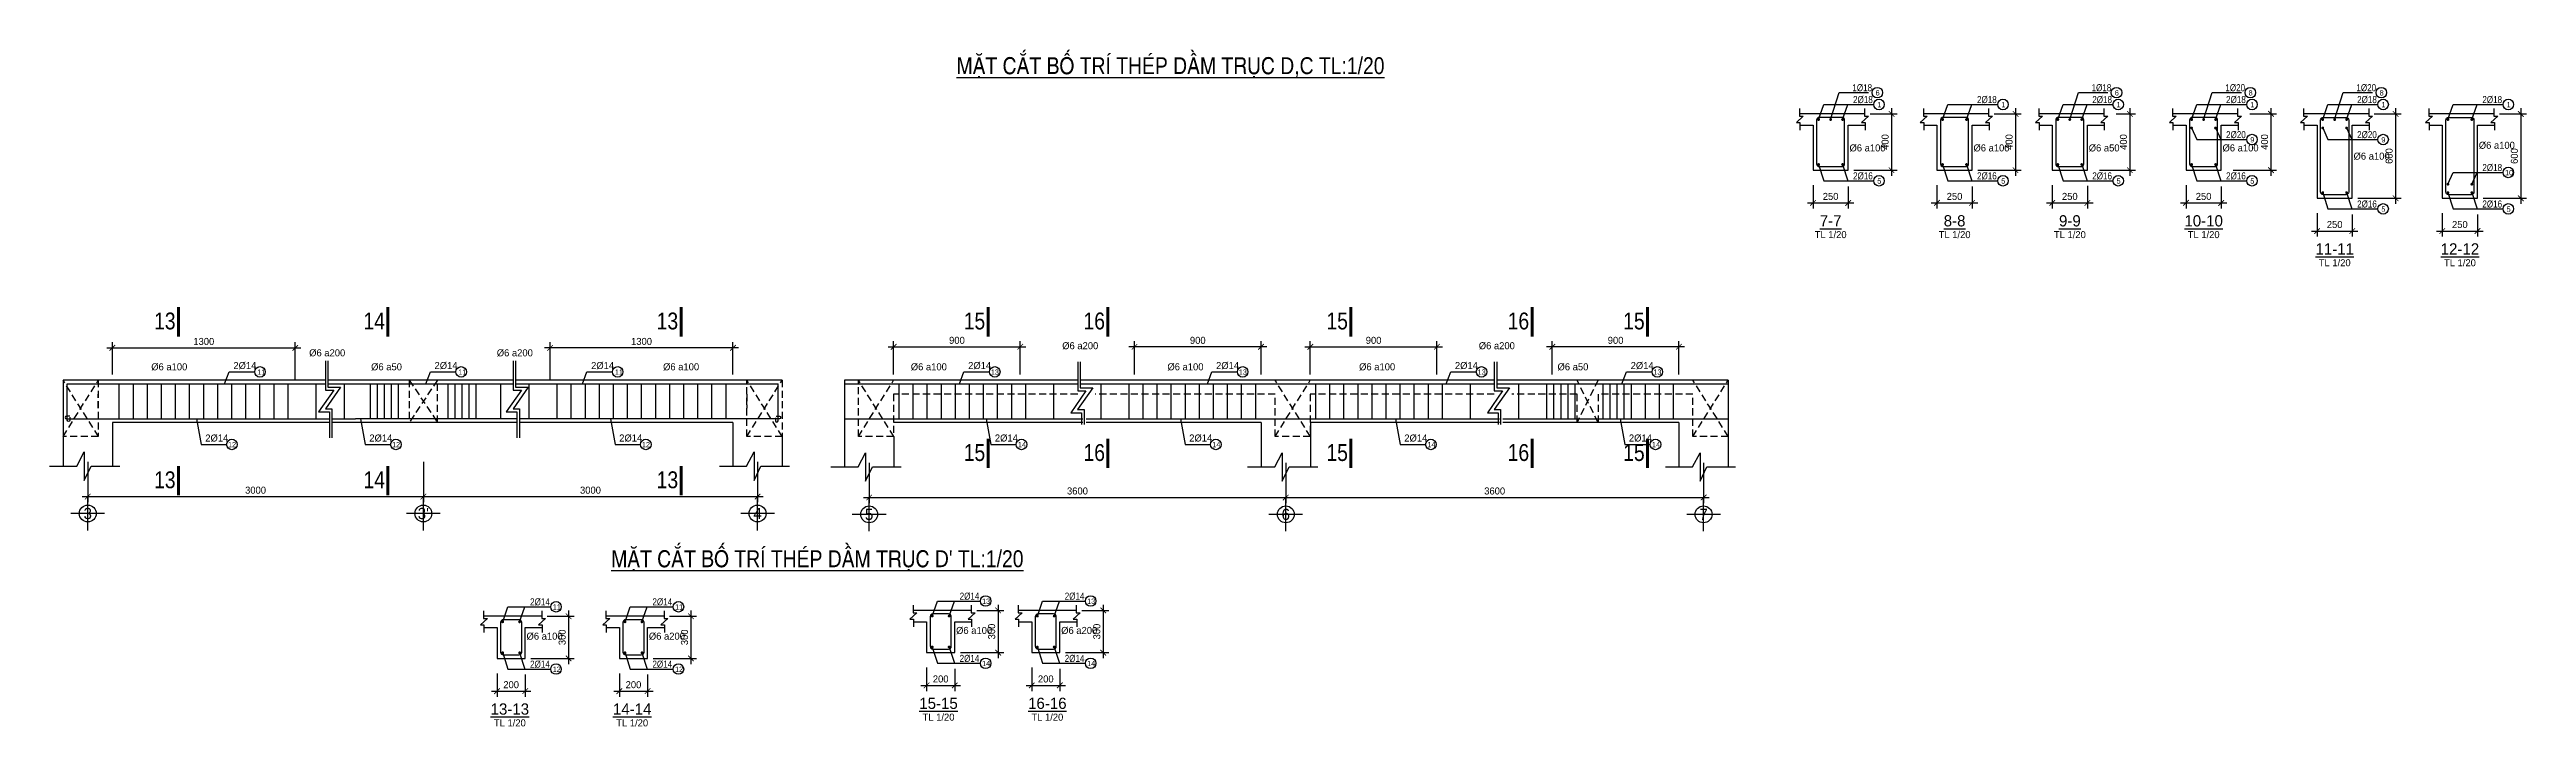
# Model space of a CAD drawing. Extents: x -317 to 3482, y -2056 to 752.
# Drawn here: x 2542 to 3423, y -684 to -444 of the extents above; entities that cross this region are included whole.
import ezdxf
from ezdxf.enums import TextEntityAlignment as Align

# ---------------------------------------------------------------- set-up
doc = ezdxf.new("R2010")
doc.units = 0
doc.header["$MEASUREMENT"] = 0
doc.linetypes.add('CENTER2', pattern=[1.125, 0.75, -0.125, 0.125, -0.125])
doc.linetypes.add('HIDDEN', pattern=[0.375, 0.25, -0.125])
doc.layers.get('0').update_dxf_attribs({"linetype": 'CONTINUOUS'})
doc.layers.get('DEFPOINTS').update_dxf_attribs({"linetype": 'CONTINUOUS'})
for name, color, linetype in [('cot', 8, 'CONTINUOUS'), ('DAI', 3, 'CONTINUOUS'), ('DIM', 1, 'CONTINUOUS'), ('DUT', 7, 'CENTER2'), ('MOTAAR', 1, 'CONTINUOUS'), ('TEXT', 7, 'CONTINUOUS'), ('THEP', 6, 'CONTINUOUS'), ('TU1', 9, 'CONTINUOUS'), ('TUONG', 7, 'CONTINUOUS')]:
    doc.layers.add(name, color=color, linetype=linetype)
doc.styles.add('DIM-NEW', font='VHELVCN.TTF')
doc.styles.add('style1', font='VGOUDYN.TTF')
doc.styles.add('T1', font='romans.shx')
doc.styles.add('T2', font='VTIMESN.TTF')
doc.dimstyles.new('TL20', dxfattribs={"dimtxt": 2.5, "dimasz": 2, "dimexe": 2, "dimexo": 2, "dimgap": 1, "dimtad": 1, "dimdec": 0, "dimlfac": 20, "dimzin": 0, "dimdsep": 46, "dimtxsty": 'T2', "dimblk": 'ARCHTICK', "dimcen": 2.5, "dimdle": 2, "dimclrd": 1, "dimclre": 1, "dimclrt": 2, "dimadec": 0, "dimazin": 0, "dimtfac": 1, "dimtdec": 0, "dimtix": 1, "dimtofl": 0, "dimtmove": 0, "dimatfit": 0, "dimldrblk": 'ARCHTICK', "dimfxl": 0, "dimtolj": 1, "dimtzin": 0, "dimlwd": -1, "dimlwe": -1, "dimarcsym": 0})

msp = doc.modelspace()

# ---------------------------------------------------------------- texts
at = {"layer": 'TEXT', "style": 'DIM-NEW'}
for s, p in [('%%UMAËT CAÉT BOÁ TRÍ THEÙP DAÀM TRUÏC D,C TL:1/20', (2864.751, -452.438)), ("%%UMAËT CAÉT BOÁ TRÍ THEÙP DAÀM TRUÏC D' TL:1/20", (2741.979, -627.802))]:
    msp.add_text(s, height=6, dxfattribs=at).set_placement(p)
for s, p in [('1%%25418', (3183.177, -458.525)), ('1%%25418', (3268.214, -458.525)), ('1%%25420', (3315.774, -458.525)), ('1%%25420', (3362.357, -458.525)), ('2%%25418', (3183.427, -462.745)), ('2%%25418', (3227.491, -462.745)), ('2%%25418', (3268.464, -462.745)), ('2%%25418', (3316.024, -462.745)), ('2%%25418', (3362.607, -462.745)), ('2%%25418', (3407.126, -462.745)), ('2%%25420', (3316.024, -475.218)), ('2%%25420', (3362.607, -475.218)), ('2%%25416', (3183.427, -489.887)), ('2%%25416', (3227.491, -489.887)), ('2%%25416', (3268.464, -489.887)), ('2%%25416', (3316.024, -489.887)), ('2%%25418', (3407.126, -486.92)), ('2%%25416', (3362.607, -499.887)), ('2%%25416', (3407.126, -499.887)), ('2%%25414', (2713.146, -641.398)), ('2%%25414', (2756.636, -641.398)), ('2%%25414', (2865.842, -639.352)), ('2%%25414', (2903.199, -639.352)), ('2%%25414', (2865.842, -661.495)), ('2%%25414', (2903.199, -661.495)), ('2%%25414', (2713.146, -663.541)), ('2%%25414', (2756.636, -663.541))]:
    e = msp.add_text(s, height=2.5, dxfattribs=at)
    e.set_placement(p)
    e.dxf.unprotected_set("ltscale", 0)
at = {"layer": 'TEXT', "ltscale": 10}
for s, height, style, p in [('6', 1.875, 'DIM-NEW', (3191.434, -460.032)), ('1', 1.875, 'DIM-NEW', (3192.052, -464.251)), ('1', 1.875, 'DIM-NEW', (3236.116, -464.251)), ('6', 1.875, 'DIM-NEW', (3276.47, -460.032)), ('1', 1.875, 'DIM-NEW', (3277.089, -464.251)), ('8', 1.875, 'DIM-NEW', (3324.031, -460.032)), ('1', 1.875, 'DIM-NEW', (3324.649, -464.251)), ('8', 1.875, 'DIM-NEW', (3370.614, -460.032)), ('1', 1.875, 'DIM-NEW', (3371.232, -464.251)), ('1', 1.875, 'DIM-NEW', (3415.75, -464.251)), ('9', 1.875, 'DIM-NEW', (3324.649, -476.725)), ('9', 1.875, 'DIM-NEW', (3371.232, -476.725)), ('%%2546 a100', 2.5, 'style1', (3182.158, -479.941)), ('%%2546 a100', 2.5, 'style1', (3226.222, -479.941)), ('%%2546 a50', 2.5, 'style1', (3267.195, -479.941)), ('%%2546 a100', 2.5, 'style1', (3314.755, -479.941)), ('%%2546 a100', 2.5, 'style1', (3361.338, -482.86)), ('%%2546 a100', 2.5, 'style1', (3405.857, -479)), ('5', 1.875, 'DIM-NEW', (3192.052, -491.394)), ('5', 1.875, 'DIM-NEW', (3236.116, -491.394)), ('5', 1.875, 'DIM-NEW', (3277.089, -491.394)), ('5', 1.875, 'DIM-NEW', (3324.649, -491.394)), ('10', 1.875, 'DIM-NEW', (3415.197, -488.426)), ('5', 1.875, 'DIM-NEW', (3371.232, -501.394)), ('5', 1.875, 'DIM-NEW', (3415.75, -501.394)), ('13', 6, 'DIM-NEW', (2579.464, -543.241)), ('14', 6, 'DIM-NEW', (2653.914, -543.241)), ('13', 6, 'DIM-NEW', (2758.129, -543.241)), ('15', 6, 'DIM-NEW', (2867.279, -543.241)), ('16', 6, 'DIM-NEW', (2909.858, -543.241)), ('15', 6, 'DIM-NEW', (2996.215, -543.241)), ('16', 6, 'DIM-NEW', (3060.639, -543.241)), ('15', 6, 'DIM-NEW', (3101.709, -543.241)), ('%%2546 a200', 2.5, 'style1', (2634.614, -552.817)), ('%%2546 a200', 2.5, 'style1', (2701.302, -552.817)), ('%%2546 a200', 2.5, 'style1', (2902.291, -550.286)), ('%%2546 a200', 2.5, 'style1', (3050.385, -550.286)), ('%%2546 a100', 2.5, 'style1', (2578.471, -557.786)), ('2%%25414', 2.5, 'style1', (2607.666, -557.333)), ('11', 1.875, 'DIM-NEW', (2616.133, -559.371)), ('%%2546 a50', 2.5, 'style1', (2656.624, -557.786)), ('2%%25414', 2.5, 'style1', (2679.177, -557.333)), ('11', 1.875, 'DIM-NEW', (2687.644, -559.371)), ('2%%25414', 2.5, 'style1', (2734.827, -557.333)), ('11', 1.875, 'DIM-NEW', (2743.293, -559.371)), ('%%2546 a100', 2.5, 'style1', (2760.409, -557.786)), ('%%2546 a100', 2.5, 'style1', (2848.472, -557.786)), ('2%%25414', 2.5, 'style1', (2868.854, -557.333)), ('13', 1.875, 'DIM-NEW', (2876.931, -559.371)), ('%%2546 a100', 2.5, 'style1', (2939.695, -557.786)), ('2%%25414', 2.5, 'style1', (2956.991, -557.333)), ('13', 1.875, 'DIM-NEW', (2965.069, -559.371)), ('%%2546 a100', 2.5, 'style1', (3007.832, -557.786)), ('2%%25414', 2.5, 'style1', (3041.892, -557.333)), ('13', 1.875, 'DIM-NEW', (3049.97, -559.371)), ('%%2546 a50', 2.5, 'style1', (3078.368, -557.786)), ('2%%25414', 2.5, 'style1', (3104.374, -557.333)), ('13', 1.875, 'DIM-NEW', (3112.452, -559.371)), ('2%%25414', 2.5, 'style1', (2597.679, -583.114)), ('2%%25414', 2.5, 'style1', (2655.992, -583.114)), ('2%%25414', 2.5, 'style1', (2744.819, -583.114)), ('2%%25414', 2.5, 'style1', (2878.359, -583.114)), ('2%%25414', 2.5, 'style1', (2947.443, -583.114)), ('2%%25414', 2.5, 'style1', (3023.901, -583.114)), ('2%%25414', 2.5, 'style1', (3103.738, -583.114)), ('12', 1.875, 'DIM-NEW', (2605.766, -585.152)), ('12', 1.875, 'DIM-NEW', (2664.08, -585.152)), ('12', 1.875, 'DIM-NEW', (2752.907, -585.152)), ('15', 6, 'DIM-NEW', (2867.279, -590.036)), ('14', 1.875, 'DIM-NEW', (2886.573, -585.152)), ('16', 6, 'DIM-NEW', (2909.858, -590.036)), ('14', 1.875, 'DIM-NEW', (2955.657, -585.152)), ('15', 6, 'DIM-NEW', (2996.215, -590.036)), ('14', 1.875, 'DIM-NEW', (3032.115, -585.152)), ('16', 6, 'DIM-NEW', (3060.639, -590.036)), ('15', 6, 'DIM-NEW', (3101.709, -590.036)), ('14', 1.875, 'DIM-NEW', (3111.952, -585.152)), ('13', 6, 'DIM-NEW', (2579.464, -599.73)), ('14', 6, 'DIM-NEW', (2653.914, -599.73)), ('13', 6, 'DIM-NEW', (2758.129, -599.73)), ('11', 1.875, 'DIM-NEW', (2721.198, -642.905)), ('11', 1.875, 'DIM-NEW', (2764.688, -642.905)), ('13', 1.875, 'DIM-NEW', (2873.803, -640.858)), ('13', 1.875, 'DIM-NEW', (2911.161, -640.858)), ('%%2546 a100', 2.5, 'style1', (2711.877, -653.594)), ('%%2546 a200', 2.5, 'style1', (2755.367, -653.594)), ('%%2546 a100', 2.5, 'style1', (2864.573, -651.548)), ('%%2546 a200', 2.5, 'style1', (2901.93, -651.548)), ('12', 1.875, 'DIM-NEW', (2721.198, -665.048)), ('12', 1.875, 'DIM-NEW', (2764.688, -665.048)), ('14', 1.875, 'DIM-NEW', (2873.803, -663.001)), ('14', 1.875, 'DIM-NEW', (2911.161, -663.001))]:
    msp.add_text(s, height=height, dxfattribs=dict(at, style=style)).set_placement(p)
at = {"layer": 'TEXT', "char_height": 4, "attachment_point": 5, "line_spacing_factor": 0.85, "style": 'T1'}
for s, insert, width in [('{\\fVNI-Aptima|b0|i0|c0|p2;\\L7-7\\P\\H0.625x;\\lTL 1/20}', (3175.458, -506.712), 12), ('{\\fVNI-Aptima|b0|i0|c0|p2;\\L8-8\\P\\H0.625x;\\lTL 1/20}', (3219.523, -506.712), 12), ('{\\fVNI-Aptima|b0|i0|c0|p2;\\L9-9\\P\\H0.625x;\\lTL 1/20}', (3260.495, -506.712), 12), ('{\\fVNI-Aptima|b0|i0|c0|p2;\\L10-10\\P\\H0.625x;\\lTL 1/20}', (3308.056, -506.712), 17.38462), ('{\\fVNI-Aptima|b0|i0|c0|p2;\\L11-11\\P\\H0.625x;\\lTL 1/20}', (3354.639, -516.712), 15.07692), ('{\\fVNI-Aptima|b0|i0|c0|p2;\\L12-12\\P\\H0.625x;\\lTL 1/20}', (3399.157, -516.712), 12), ('{\\fVNI-Aptima|b0|i0|c0|p2;\\L13-13\\P\\H0.625x;\\lTL 1/20}', (2705.952, -680.365), 17.33333), ('{\\fVNI-Aptima|b0|i0|c0|p2;\\L14-14\\P\\H0.625x;\\lTL 1/20}', (2749.443, -680.365), 17.33333), ('{\\fVNI-Aptima|b0|i0|c0|p2;\\L15-15\\P\\H0.625x;\\lTL 1/20}', (2858.335, -678.319), 18.66667), ('{\\fVNI-Aptima|b0|i0|c0|p2;\\L16-16\\P\\H0.625x;\\lTL 1/20}', (2897.015, -678.319), 18.66667)]:
    msp.add_mtext(s, dxfattribs=dict(at, insert=insert, width=width))

# ---------------------------------------------------------------- blocks, each defined once
blk = doc.blocks.new('_ARCHTICK')
at = {"color": 0, "linetype": 'ByBlock', "const_width": 0.15}
blk.add_lwpolyline([(-0.5, -0.5), (0.5, 0.5)], dxfattribs=at)
blk = doc.blocks.new('*D242')
at = {"layer": 'cot', "color": 1}
for p, q in [((2854.1, -663.52), (2854.1, -671.85)), ((2864.1, -663.97), (2864.1, -671.85)), ((2852.1, -669.85), (2866.1, -669.85))]:
    blk.add_line(p, q, dxfattribs=at)
at = {"layer": 'DEFPOINTS', "color": 0}
for p in [(2854.1, -661.52), (2864.1, -661.97), (2864.1, -669.85)]:
    blk.add_point(p, dxfattribs=at)
at = {"layer": 'cot', "color": 1, "xscale": 2, "yscale": 2, "zscale": 2, "rotation": 180}
blk.add_blockref('_ARCHTICK', (2854.1, -669.85), dxfattribs=at)
at = {"layer": 'cot', "color": 1, "xscale": 2, "yscale": 2, "zscale": 2}
blk.add_blockref('_ARCHTICK', (2864.1, -669.85), dxfattribs=at)
at = {"layer": 'cot', "color": 2, "lineweight": -2, "insert": (2859.1, -667.58), "char_height": 2.5, "attachment_point": 5, "style": 'T2'}
blk.add_mtext('\\A1;200', dxfattribs=at)
blk = doc.blocks.new('*D241')
at = {"layer": 'cot', "color": 1}
for p, q in [((2879.52, -641.2), (2879.52, -660.2)), ((2871.96, -643.2), (2881.52, -643.2)), ((2866.1, -658.2), (2881.52, -658.2))]:
    blk.add_line(p, q, dxfattribs=at)
at = {"layer": 'DEFPOINTS', "color": 0}
for p in [(2869.96, -643.2), (2864.1, -658.2), (2879.52, -658.2)]:
    blk.add_point(p, dxfattribs=at)
at = {"layer": 'cot', "color": 1, "xscale": 2, "yscale": 2, "zscale": 2}
for p, rotation in [((2879.52, -643.2), 90), ((2879.52, -658.2), 270)]:
    blk.add_blockref('_ARCHTICK', p, dxfattribs=dict(at, rotation=rotation))
at = {"layer": 'cot', "color": 2, "lineweight": -2, "insert": (2877.24, -650.7), "char_height": 2.5, "attachment_point": 5, "rotation": 90, "style": 'T2'}
blk.add_mtext('\\A1;300', dxfattribs=at)
blk = doc.blocks.new('*D246')
at = {"layer": 'cot', "color": 1}
for p, q in [((2719.26, -645.25), (2728.82, -645.25)), ((2726.82, -643.25), (2726.82, -662.25)), ((2713.41, -660.25), (2728.82, -660.25))]:
    blk.add_line(p, q, dxfattribs=at)
at = {"layer": 'DEFPOINTS', "color": 0}
for p in [(2717.26, -645.25), (2711.41, -660.25), (2726.82, -660.25)]:
    blk.add_point(p, dxfattribs=at)
at = {"layer": 'cot', "color": 1, "xscale": 2, "yscale": 2, "zscale": 2}
for p, rotation in [((2726.82, -645.25), 90), ((2726.82, -660.25), 270)]:
    blk.add_blockref('_ARCHTICK', p, dxfattribs=dict(at, rotation=rotation))
at = {"layer": 'cot', "color": 2, "lineweight": -2, "insert": (2724.54, -652.75), "char_height": 2.5, "attachment_point": 5, "rotation": 90, "style": 'T2'}
blk.add_mtext('\\A1;300', dxfattribs=at)
blk = doc.blocks.new('*D245')
at = {"layer": 'cot', "color": 1}
for p, q in [((2701.41, -665.57), (2701.41, -673.9)), ((2711.41, -666.02), (2711.41, -673.9)), ((2699.41, -671.9), (2713.41, -671.9))]:
    blk.add_line(p, q, dxfattribs=at)
at = {"layer": 'DEFPOINTS', "color": 0}
for p in [(2701.41, -663.57), (2711.41, -664.02), (2711.41, -671.9)]:
    blk.add_point(p, dxfattribs=at)
at = {"layer": 'cot', "color": 1, "xscale": 2, "yscale": 2, "zscale": 2, "rotation": 180}
blk.add_blockref('_ARCHTICK', (2701.41, -671.9), dxfattribs=at)
at = {"layer": 'cot', "color": 1, "xscale": 2, "yscale": 2, "zscale": 2}
blk.add_blockref('_ARCHTICK', (2711.41, -671.9), dxfattribs=at)
at = {"layer": 'cot', "color": 2, "lineweight": -2, "insert": (2706.41, -669.62), "char_height": 2.5, "attachment_point": 5, "style": 'T2'}
blk.add_mtext('\\A1;200', dxfattribs=at)
blk = doc.blocks.new('*D248')
at = {"layer": 'cot', "color": 1}
for p, q in [((2744.9, -665.57), (2744.9, -673.9)), ((2754.9, -666.02), (2754.9, -673.9)), ((2742.9, -671.9), (2756.9, -671.9))]:
    blk.add_line(p, q, dxfattribs=at)
at = {"layer": 'DEFPOINTS', "color": 0}
for p in [(2744.9, -663.57), (2754.9, -664.02), (2754.9, -671.9)]:
    blk.add_point(p, dxfattribs=at)
at = {"layer": 'cot', "color": 1, "xscale": 2, "yscale": 2, "zscale": 2, "rotation": 180}
blk.add_blockref('_ARCHTICK', (2744.9, -671.9), dxfattribs=at)
at = {"layer": 'cot', "color": 1, "xscale": 2, "yscale": 2, "zscale": 2}
blk.add_blockref('_ARCHTICK', (2754.9, -671.9), dxfattribs=at)
at = {"layer": 'cot', "color": 2, "lineweight": -2, "insert": (2749.9, -669.62), "char_height": 2.5, "attachment_point": 5, "style": 'T2'}
blk.add_mtext('\\A1;200', dxfattribs=at)
blk = doc.blocks.new('*D247')
at = {"layer": 'cot', "color": 1}
for p, q in [((2762.75, -645.25), (2772.31, -645.25)), ((2770.31, -643.25), (2770.31, -662.25)), ((2756.9, -660.25), (2772.31, -660.25))]:
    blk.add_line(p, q, dxfattribs=at)
at = {"layer": 'DEFPOINTS', "color": 0}
for p in [(2760.75, -645.25), (2754.9, -660.25), (2770.31, -660.25)]:
    blk.add_point(p, dxfattribs=at)
at = {"layer": 'cot', "color": 1, "xscale": 2, "yscale": 2, "zscale": 2}
for p, rotation in [((2770.31, -645.25), 90), ((2770.31, -660.25), 270)]:
    blk.add_blockref('_ARCHTICK', p, dxfattribs=dict(at, rotation=rotation))
at = {"layer": 'cot', "color": 2, "lineweight": -2, "insert": (2768.03, -652.75), "char_height": 2.5, "attachment_point": 5, "rotation": 90, "style": 'T2'}
blk.add_mtext('\\A1;300', dxfattribs=at)
blk = doc.blocks.new('*D250')
at = {"layer": 'cot', "color": 1}
for p, q in [((2916.88, -641.2), (2916.88, -660.2)), ((2909.31, -643.2), (2918.88, -643.2)), ((2903.46, -658.2), (2918.88, -658.2))]:
    blk.add_line(p, q, dxfattribs=at)
at = {"layer": 'DEFPOINTS', "color": 0}
for p in [(2907.31, -643.2), (2901.46, -658.2), (2916.88, -658.2)]:
    blk.add_point(p, dxfattribs=at)
at = {"layer": 'cot', "color": 1, "xscale": 2, "yscale": 2, "zscale": 2}
for p, rotation in [((2916.88, -643.2), 90), ((2916.88, -658.2), 270)]:
    blk.add_blockref('_ARCHTICK', p, dxfattribs=dict(at, rotation=rotation))
at = {"layer": 'cot', "color": 2, "lineweight": -2, "insert": (2914.6, -650.7), "char_height": 2.5, "attachment_point": 5, "rotation": 90, "style": 'T2'}
blk.add_mtext('\\A1;300', dxfattribs=at)
blk = doc.blocks.new('*D249')
at = {"layer": 'cot', "color": 1}
for p, q in [((2891.46, -663.52), (2891.46, -671.85)), ((2901.46, -663.97), (2901.46, -671.85)), ((2889.46, -669.85), (2903.46, -669.85))]:
    blk.add_line(p, q, dxfattribs=at)
at = {"layer": 'DEFPOINTS', "color": 0}
for p in [(2891.46, -661.52), (2901.46, -661.97), (2901.46, -669.85)]:
    blk.add_point(p, dxfattribs=at)
at = {"layer": 'cot', "color": 1, "xscale": 2, "yscale": 2, "zscale": 2, "rotation": 180}
blk.add_blockref('_ARCHTICK', (2891.46, -669.85), dxfattribs=at)
at = {"layer": 'cot', "color": 1, "xscale": 2, "yscale": 2, "zscale": 2}
blk.add_blockref('_ARCHTICK', (2901.46, -669.85), dxfattribs=at)
at = {"layer": 'cot', "color": 2, "lineweight": -2, "insert": (2896.46, -667.58), "char_height": 2.5, "attachment_point": 5, "style": 'T2'}
blk.add_mtext('\\A1;200', dxfattribs=at)
blk = doc.blocks.new('*D240')
at = {"layer": 'DEFPOINTS', "color": 0}
for p in [(2981.77, -588.68), (3130.29, -588.68), (3130.29, -603.02)]:
    blk.add_point(p, dxfattribs=at)
at = {"layer": 'TUONG', "color": 1}
for p, q in [((2981.77, -590.68), (2981.77, -605.02)), ((3130.29, -590.68), (3130.29, -605.02)), ((2979.77, -603.02), (3132.29, -603.02))]:
    blk.add_line(p, q, dxfattribs=at)
at = {"layer": 'TUONG', "color": 1, "xscale": 2, "yscale": 2, "zscale": 2, "rotation": 180}
blk.add_blockref('_ARCHTICK', (2981.77, -603.02), dxfattribs=at)
at = {"layer": 'TUONG', "color": 1, "xscale": 2, "yscale": 2, "zscale": 2}
blk.add_blockref('_ARCHTICK', (3130.29, -603.02), dxfattribs=at)
at = {"layer": 'TUONG', "color": 2, "insert": (3056.03, -600.72), "char_height": 2.5, "attachment_point": 5, "style": 'T2'}
blk.add_mtext('\\A1;3600', dxfattribs=at)
blk = doc.blocks.new('*D239')
at = {"layer": 'DEFPOINTS', "color": 0}
for p in [(2833.67, -588.68), (2981.77, -588.68), (2981.77, -603.02)]:
    blk.add_point(p, dxfattribs=at)
at = {"layer": 'TUONG', "color": 1}
for p, q in [((2833.67, -590.68), (2833.67, -605.02)), ((2981.77, -590.68), (2981.77, -605.02)), ((2831.67, -603.02), (2983.77, -603.02))]:
    blk.add_line(p, q, dxfattribs=at)
at = {"layer": 'TUONG', "color": 1, "xscale": 2, "yscale": 2, "zscale": 2, "rotation": 180}
blk.add_blockref('_ARCHTICK', (2833.67, -603.02), dxfattribs=at)
at = {"layer": 'TUONG', "color": 1, "xscale": 2, "yscale": 2, "zscale": 2}
blk.add_blockref('_ARCHTICK', (2981.77, -603.02), dxfattribs=at)
at = {"layer": 'TUONG', "color": 2, "insert": (2907.72, -600.72), "char_height": 2.5, "attachment_point": 5, "style": 'T2'}
blk.add_mtext('\\A1;3600', dxfattribs=at)
blk = doc.blocks.new('*D238')
at = {"layer": 'DEFPOINTS', "color": 0}
for p in [(2675.2, -588.38), (2794.01, -588.38), (2794.01, -602.71)]:
    blk.add_point(p, dxfattribs=at)
at = {"layer": 'TUONG', "color": 1}
for p, q in [((2675.2, -590.38), (2675.2, -604.71)), ((2794.01, -590.38), (2794.01, -604.71)), ((2673.2, -602.71), (2796.01, -602.71))]:
    blk.add_line(p, q, dxfattribs=at)
at = {"layer": 'TUONG', "color": 1, "xscale": 2, "yscale": 2, "zscale": 2, "rotation": 180}
blk.add_blockref('_ARCHTICK', (2675.2, -602.71), dxfattribs=at)
at = {"layer": 'TUONG', "color": 1, "xscale": 2, "yscale": 2, "zscale": 2}
blk.add_blockref('_ARCHTICK', (2794.01, -602.71), dxfattribs=at)
at = {"layer": 'TUONG', "color": 2, "insert": (2734.61, -600.43), "char_height": 2.5, "attachment_point": 5, "style": 'T2'}
blk.add_mtext('\\A1;3000', dxfattribs=at)
blk = doc.blocks.new('*D237')
at = {"layer": 'DEFPOINTS', "color": 0}
for p in [(2555.9, -588.38), (2675.2, -588.38), (2675.2, -602.71)]:
    blk.add_point(p, dxfattribs=at)
at = {"layer": 'TUONG', "color": 1}
for p, q in [((2555.9, -590.38), (2555.9, -604.71)), ((2675.2, -590.38), (2675.2, -604.71)), ((2553.9, -602.71), (2677.2, -602.71))]:
    blk.add_line(p, q, dxfattribs=at)
at = {"layer": 'TUONG', "color": 1, "xscale": 2, "yscale": 2, "zscale": 2, "rotation": 180}
blk.add_blockref('_ARCHTICK', (2555.9, -602.71), dxfattribs=at)
at = {"layer": 'TUONG', "color": 1, "xscale": 2, "yscale": 2, "zscale": 2}
blk.add_blockref('_ARCHTICK', (2675.2, -602.71), dxfattribs=at)
at = {"layer": 'TUONG', "color": 2, "insert": (2615.55, -600.43), "char_height": 2.5, "attachment_point": 5, "style": 'T2'}
blk.add_mtext('\\A1;3000', dxfattribs=at)
blk = doc.blocks.new('*D236')
at = {"layer": 'DEFPOINTS', "color": 0}
for p in [(3076.51, -549.43), (3076.51, -561.3), (3121.51, -561.3)]:
    blk.add_point(p, dxfattribs=at)
at = {"layer": 'TUONG', "color": 1}
for p, q in [((3123.51, -549.43), (3074.51, -549.43)), ((3076.51, -559.3), (3076.51, -547.43)), ((3121.51, -559.3), (3121.51, -547.43))]:
    blk.add_line(p, q, dxfattribs=at)
at = {"layer": 'TUONG', "color": 1, "xscale": 2, "yscale": 2, "zscale": 2, "rotation": 180}
blk.add_blockref('_ARCHTICK', (3076.51, -549.43), dxfattribs=at)
at = {"layer": 'TUONG', "color": 1, "xscale": 2, "yscale": 2, "zscale": 2}
blk.add_blockref('_ARCHTICK', (3121.51, -549.43), dxfattribs=at)
at = {"layer": 'TUONG', "color": 2, "insert": (3099.01, -547.14), "char_height": 2.5, "attachment_point": 5, "style": 'T2'}
blk.add_mtext('\\A1;900', dxfattribs=at)
blk = doc.blocks.new('*D235')
at = {"layer": 'DEFPOINTS', "color": 0}
for p in [(3035.49, -549.43), (2990.49, -561.3), (3035.49, -561.3)]:
    blk.add_point(p, dxfattribs=at)
at = {"layer": 'TUONG', "color": 1}
for p, q in [((2988.49, -549.43), (3037.49, -549.43)), ((2990.49, -559.3), (2990.49, -547.43)), ((3035.49, -559.3), (3035.49, -547.43))]:
    blk.add_line(p, q, dxfattribs=at)
at = {"layer": 'TUONG', "color": 1, "xscale": 2, "yscale": 2, "zscale": 2, "rotation": 180}
blk.add_blockref('_ARCHTICK', (2990.49, -549.43), dxfattribs=at)
at = {"layer": 'TUONG', "color": 1, "xscale": 2, "yscale": 2, "zscale": 2}
blk.add_blockref('_ARCHTICK', (3035.49, -549.43), dxfattribs=at)
at = {"layer": 'TUONG', "color": 2, "insert": (3012.99, -547.14), "char_height": 2.5, "attachment_point": 5, "style": 'T2'}
blk.add_mtext('\\A1;900', dxfattribs=at)
blk = doc.blocks.new('*D234')
at = {"layer": 'DEFPOINTS', "color": 0}
for p in [(2927.99, -549.43), (2927.99, -561.3), (2972.99, -561.3)]:
    blk.add_point(p, dxfattribs=at)
at = {"layer": 'TUONG', "color": 1}
for p, q in [((2974.99, -549.43), (2925.99, -549.43)), ((2927.99, -559.3), (2927.99, -547.43)), ((2972.99, -559.3), (2972.99, -547.43))]:
    blk.add_line(p, q, dxfattribs=at)
at = {"layer": 'TUONG', "color": 1, "xscale": 2, "yscale": 2, "zscale": 2, "rotation": 180}
blk.add_blockref('_ARCHTICK', (2927.99, -549.43), dxfattribs=at)
at = {"layer": 'TUONG', "color": 1, "xscale": 2, "yscale": 2, "zscale": 2}
blk.add_blockref('_ARCHTICK', (2972.99, -549.43), dxfattribs=at)
at = {"layer": 'TUONG', "color": 2, "insert": (2950.49, -547.14), "char_height": 2.5, "attachment_point": 5, "style": 'T2'}
blk.add_mtext('\\A1;900', dxfattribs=at)
blk = doc.blocks.new('*D233')
at = {"layer": 'DEFPOINTS', "color": 0}
for p in [(2887.38, -549.43), (2842.38, -561.3), (2887.38, -561.3)]:
    blk.add_point(p, dxfattribs=at)
at = {"layer": 'TUONG', "color": 1}
for p, q in [((2840.38, -549.43), (2889.38, -549.43)), ((2842.38, -559.3), (2842.38, -547.43)), ((2887.38, -559.3), (2887.38, -547.43))]:
    blk.add_line(p, q, dxfattribs=at)
at = {"layer": 'TUONG', "color": 1, "xscale": 2, "yscale": 2, "zscale": 2, "rotation": 180}
blk.add_blockref('_ARCHTICK', (2842.38, -549.43), dxfattribs=at)
at = {"layer": 'TUONG', "color": 1, "xscale": 2, "yscale": 2, "zscale": 2}
blk.add_blockref('_ARCHTICK', (2887.38, -549.43), dxfattribs=at)
at = {"layer": 'TUONG', "color": 2, "insert": (2864.88, -547.14), "char_height": 2.5, "attachment_point": 5, "style": 'T2'}
blk.add_mtext('\\A1;900', dxfattribs=at)
blk = doc.blocks.new('truc2')
at = {"layer": 'MOTAAR'}
for p, q in [((0, -15), (0, 0)), ((7.5, -7.5), (-7.5, -7.5))]:
    blk.add_line(p, q, dxfattribs=at)
blk.add_lwpolyline([(0, -3.5), (0, -1.8)], dxfattribs=at)
blk.add_circle((0, -7.5), 3.75, dxfattribs=at)
at = {"layer": 'TEXT', "style": 'T2'}
blk.add_attdef('1', text='', height=5, dxfattribs=at).set_placement((0, -7.5), align=Align.MIDDLE_CENTER)
blk = doc.blocks.new('*D243')
at = {"layer": 'DEFPOINTS', "color": 0}
for p in [(2629.65, -549.81), (2564.65, -561.3), (2629.65, -563.3)]:
    blk.add_point(p, dxfattribs=at)
at = {"layer": 'TUONG', "color": 1}
for p, q in [((2562.65, -549.81), (2631.65, -549.81)), ((2564.65, -559.3), (2564.65, -547.81)), ((2629.65, -561.3), (2629.65, -547.81))]:
    blk.add_line(p, q, dxfattribs=at)
at = {"layer": 'TUONG', "color": 1, "xscale": 2, "yscale": 2, "zscale": 2, "rotation": 180}
blk.add_blockref('_ARCHTICK', (2564.65, -549.81), dxfattribs=at)
at = {"layer": 'TUONG', "color": 1, "xscale": 2, "yscale": 2, "zscale": 2}
blk.add_blockref('_ARCHTICK', (2629.65, -549.81), dxfattribs=at)
at = {"layer": 'TUONG', "color": 2, "insert": (2597.15, -547.53), "char_height": 2.5, "attachment_point": 5, "style": 'T2'}
blk.add_mtext('\\A1;1300', dxfattribs=at)
blk = doc.blocks.new('*D244')
at = {"layer": 'DEFPOINTS', "color": 0}
for p in [(2720.26, -549.81), (2720.26, -563.3), (2785.26, -561.3)]:
    blk.add_point(p, dxfattribs=at)
at = {"layer": 'TUONG', "color": 1}
for p, q in [((2787.26, -549.81), (2718.26, -549.81)), ((2720.26, -561.3), (2720.26, -547.81)), ((2785.26, -559.3), (2785.26, -547.81))]:
    blk.add_line(p, q, dxfattribs=at)
at = {"layer": 'TUONG', "color": 1, "xscale": 2, "yscale": 2, "zscale": 2, "rotation": 180}
blk.add_blockref('_ARCHTICK', (2720.26, -549.81), dxfattribs=at)
at = {"layer": 'TUONG', "color": 1, "xscale": 2, "yscale": 2, "zscale": 2}
blk.add_blockref('_ARCHTICK', (2785.26, -549.81), dxfattribs=at)
at = {"layer": 'TUONG', "color": 2, "insert": (2752.76, -547.53), "char_height": 2.5, "attachment_point": 5, "style": 'T2'}
blk.add_mtext('\\A1;1300', dxfattribs=at)
blk = doc.blocks.new('*D174')
at = {"layer": 'cot', "color": 1}
for p, q in [((3276.91, -466.59), (3283.82, -466.59)), ((3281.82, -464.59), (3281.82, -488.59)), ((3271.06, -486.59), (3283.82, -486.59))]:
    blk.add_line(p, q, dxfattribs=at)
at = {"layer": 'DEFPOINTS', "color": 0}
for p in [(3274.91, -466.59), (3269.06, -486.59), (3281.82, -486.59)]:
    blk.add_point(p, dxfattribs=at)
at = {"layer": 'cot', "color": 1, "xscale": 2, "yscale": 2, "zscale": 2}
for p, rotation in [((3281.82, -466.59), 90), ((3281.82, -486.59), 270)]:
    blk.add_blockref('_ARCHTICK', p, dxfattribs=dict(at, rotation=rotation))
at = {"layer": 'cot', "color": 2, "lineweight": -2, "insert": (3279.54, -476.59), "char_height": 2.5, "attachment_point": 5, "rotation": 90, "style": 'T2'}
blk.add_mtext('\\A1;400', dxfattribs=at)
blk = doc.blocks.new('*D173')
at = {"layer": 'cot', "color": 1}
for p, q in [((3189.54, -466.59), (3199.1, -466.59)), ((3197.1, -464.59), (3197.1, -488.59)), ((3183.69, -486.59), (3199.1, -486.59))]:
    blk.add_line(p, q, dxfattribs=at)
at = {"layer": 'DEFPOINTS', "color": 0}
for p in [(3187.54, -466.59), (3181.69, -486.59), (3197.1, -486.59)]:
    blk.add_point(p, dxfattribs=at)
at = {"layer": 'cot', "color": 1, "xscale": 2, "yscale": 2, "zscale": 2}
for p, rotation in [((3197.1, -466.59), 90), ((3197.1, -486.59), 270)]:
    blk.add_blockref('_ARCHTICK', p, dxfattribs=dict(at, rotation=rotation))
at = {"layer": 'cot', "color": 2, "lineweight": -2, "insert": (3194.82, -476.59), "char_height": 2.5, "attachment_point": 5, "rotation": 90, "style": 'T2'}
blk.add_mtext('\\A1;400', dxfattribs=at)
blk = doc.blocks.new('*D172')
at = {"layer": 'cot', "color": 1}
for p, q in [((3254.22, -491.92), (3254.22, -500.25)), ((3266.72, -492.2), (3266.72, -500.25)), ((3252.22, -498.25), (3268.72, -498.25))]:
    blk.add_line(p, q, dxfattribs=at)
at = {"layer": 'DEFPOINTS', "color": 0}
for p in [(3254.22, -489.92), (3266.72, -490.2), (3266.72, -498.25)]:
    blk.add_point(p, dxfattribs=at)
at = {"layer": 'cot', "color": 1, "xscale": 2, "yscale": 2, "zscale": 2, "rotation": 180}
blk.add_blockref('_ARCHTICK', (3254.22, -498.25), dxfattribs=at)
at = {"layer": 'cot', "color": 1, "xscale": 2, "yscale": 2, "zscale": 2}
blk.add_blockref('_ARCHTICK', (3266.72, -498.25), dxfattribs=at)
at = {"layer": 'cot', "color": 2, "lineweight": -2, "insert": (3260.47, -495.95), "char_height": 2.5, "attachment_point": 5, "style": 'T2'}
blk.add_mtext('\\A1;250', dxfattribs=at)
blk = doc.blocks.new('*D171')
at = {"layer": 'cot', "color": 1}
for p, q in [((3169.19, -491.92), (3169.19, -500.25)), ((3181.69, -492.36), (3181.69, -500.25)), ((3167.19, -498.25), (3183.69, -498.25))]:
    blk.add_line(p, q, dxfattribs=at)
at = {"layer": 'DEFPOINTS', "color": 0}
for p in [(3169.19, -489.92), (3181.69, -490.36), (3181.69, -498.25)]:
    blk.add_point(p, dxfattribs=at)
at = {"layer": 'cot', "color": 1, "xscale": 2, "yscale": 2, "zscale": 2, "rotation": 180}
blk.add_blockref('_ARCHTICK', (3169.19, -498.25), dxfattribs=at)
at = {"layer": 'cot', "color": 1, "xscale": 2, "yscale": 2, "zscale": 2}
blk.add_blockref('_ARCHTICK', (3181.69, -498.25), dxfattribs=at)
at = {"layer": 'cot', "color": 2, "lineweight": -2, "insert": (3175.44, -495.95), "char_height": 2.5, "attachment_point": 5, "style": 'T2'}
blk.add_mtext('\\A1;250', dxfattribs=at)
blk = doc.blocks.new('*D170')
at = {"layer": 'cot', "color": 1}
for p, q in [((3213.25, -491.92), (3213.25, -500.25)), ((3225.75, -492.36), (3225.75, -500.25)), ((3211.25, -498.25), (3227.75, -498.25))]:
    blk.add_line(p, q, dxfattribs=at)
at = {"layer": 'DEFPOINTS', "color": 0}
for p in [(3213.25, -489.92), (3225.75, -490.36), (3225.75, -498.25)]:
    blk.add_point(p, dxfattribs=at)
at = {"layer": 'cot', "color": 1, "xscale": 2, "yscale": 2, "zscale": 2, "rotation": 180}
blk.add_blockref('_ARCHTICK', (3213.25, -498.25), dxfattribs=at)
at = {"layer": 'cot', "color": 1, "xscale": 2, "yscale": 2, "zscale": 2}
blk.add_blockref('_ARCHTICK', (3225.75, -498.25), dxfattribs=at)
at = {"layer": 'cot', "color": 2, "lineweight": -2, "insert": (3219.5, -495.95), "char_height": 2.5, "attachment_point": 5, "style": 'T2'}
blk.add_mtext('\\A1;250', dxfattribs=at)
blk = doc.blocks.new('*D169')
at = {"layer": 'cot', "color": 1}
for p, q in [((3233.6, -466.59), (3243.17, -466.59)), ((3241.17, -464.59), (3241.17, -488.59)), ((3227.75, -486.59), (3243.17, -486.59))]:
    blk.add_line(p, q, dxfattribs=at)
at = {"layer": 'DEFPOINTS', "color": 0}
for p in [(3231.6, -466.59), (3225.75, -486.59), (3241.17, -486.59)]:
    blk.add_point(p, dxfattribs=at)
at = {"layer": 'cot', "color": 1, "xscale": 2, "yscale": 2, "zscale": 2}
for p, rotation in [((3241.17, -466.59), 90), ((3241.17, -486.59), 270)]:
    blk.add_blockref('_ARCHTICK', p, dxfattribs=dict(at, rotation=rotation))
at = {"layer": 'cot', "color": 2, "lineweight": -2, "insert": (3238.89, -476.59), "char_height": 2.5, "attachment_point": 5, "rotation": 90, "style": 'T2'}
blk.add_mtext('\\A1;400', dxfattribs=at)
blk = doc.blocks.new('*D168')
at = {"layer": 'cot', "color": 1}
for p, q in [((3390.88, -508.25), (3407.38, -508.25)), ((3392.88, -501.92), (3392.88, -510.25)), ((3405.38, -502.36), (3405.38, -510.25))]:
    blk.add_line(p, q, dxfattribs=at)
at = {"layer": 'DEFPOINTS', "color": 0}
for p in [(3392.88, -499.92), (3405.38, -500.36), (3405.38, -508.25)]:
    blk.add_point(p, dxfattribs=at)
at = {"layer": 'cot', "color": 1, "xscale": 2, "yscale": 2, "zscale": 2, "rotation": 180}
blk.add_blockref('_ARCHTICK', (3392.88, -508.25), dxfattribs=at)
at = {"layer": 'cot', "color": 1, "xscale": 2, "yscale": 2, "zscale": 2}
blk.add_blockref('_ARCHTICK', (3405.38, -508.25), dxfattribs=at)
at = {"layer": 'cot', "color": 2, "lineweight": -2, "insert": (3399.13, -505.95), "char_height": 2.5, "attachment_point": 5, "style": 'T2'}
blk.add_mtext('\\A1;250', dxfattribs=at)
blk = doc.blocks.new('*D167')
at = {"layer": 'cot', "color": 1}
for p, q in [((3413.24, -466.59), (3422.8, -466.59)), ((3420.8, -464.59), (3420.8, -498.59)), ((3407.38, -496.59), (3422.8, -496.59))]:
    blk.add_line(p, q, dxfattribs=at)
at = {"layer": 'DEFPOINTS', "color": 0}
for p in [(3411.24, -466.59), (3405.38, -496.59), (3420.8, -496.59)]:
    blk.add_point(p, dxfattribs=at)
at = {"layer": 'cot', "color": 1, "xscale": 2, "yscale": 2, "zscale": 2}
for p, rotation in [((3420.8, -466.59), 90), ((3420.8, -496.59), 270)]:
    blk.add_blockref('_ARCHTICK', p, dxfattribs=dict(at, rotation=rotation))
at = {"layer": 'cot', "color": 2, "lineweight": -2, "insert": (3418.51, -481.59), "char_height": 2.5, "attachment_point": 5, "rotation": 90, "style": 'T2'}
blk.add_mtext('\\A1;600', dxfattribs=at)
blk = doc.blocks.new('*D166')
at = {"layer": 'cot', "color": 1}
for p, q in [((3368.72, -466.59), (3378.28, -466.59)), ((3376.28, -464.59), (3376.28, -498.59)), ((3362.87, -496.59), (3378.28, -496.59))]:
    blk.add_line(p, q, dxfattribs=at)
at = {"layer": 'DEFPOINTS', "color": 0}
for p in [(3366.72, -466.59), (3360.87, -496.59), (3376.28, -496.59)]:
    blk.add_point(p, dxfattribs=at)
at = {"layer": 'cot', "color": 1, "xscale": 2, "yscale": 2, "zscale": 2}
for p, rotation in [((3376.28, -466.59), 90), ((3376.28, -496.59), 270)]:
    blk.add_blockref('_ARCHTICK', p, dxfattribs=dict(at, rotation=rotation))
at = {"layer": 'cot', "color": 2, "lineweight": -2, "insert": (3373.99, -481.59), "char_height": 2.5, "attachment_point": 5, "rotation": 90, "style": 'T2'}
blk.add_mtext('\\A1;600', dxfattribs=at)
blk = doc.blocks.new('*D165')
at = {"layer": 'cot', "color": 1}
for p, q in [((3346.37, -508.25), (3362.87, -508.25)), ((3348.37, -501.92), (3348.37, -510.25)), ((3360.87, -502.36), (3360.87, -510.25))]:
    blk.add_line(p, q, dxfattribs=at)
at = {"layer": 'DEFPOINTS', "color": 0}
for p in [(3348.37, -499.92), (3360.87, -500.36), (3360.87, -508.25)]:
    blk.add_point(p, dxfattribs=at)
at = {"layer": 'cot', "color": 1, "xscale": 2, "yscale": 2, "zscale": 2, "rotation": 180}
blk.add_blockref('_ARCHTICK', (3348.37, -508.25), dxfattribs=at)
at = {"layer": 'cot', "color": 1, "xscale": 2, "yscale": 2, "zscale": 2}
blk.add_blockref('_ARCHTICK', (3360.87, -508.25), dxfattribs=at)
at = {"layer": 'cot', "color": 2, "lineweight": -2, "insert": (3354.62, -505.95), "char_height": 2.5, "attachment_point": 5, "style": 'T2'}
blk.add_mtext('\\A1;250', dxfattribs=at)
blk = doc.blocks.new('*D164')
at = {"layer": 'cot', "color": 1}
for p, q in [((3324.43, -466.59), (3333.99, -466.59)), ((3331.99, -464.59), (3331.99, -488.59)), ((3318.58, -486.59), (3333.99, -486.59))]:
    blk.add_line(p, q, dxfattribs=at)
at = {"layer": 'DEFPOINTS', "color": 0}
for p in [(3322.43, -466.59), (3316.58, -486.59), (3331.99, -486.59)]:
    blk.add_point(p, dxfattribs=at)
at = {"layer": 'cot', "color": 1, "xscale": 2, "yscale": 2, "zscale": 2}
for p, rotation in [((3331.99, -466.59), 90), ((3331.99, -486.59), 270)]:
    blk.add_blockref('_ARCHTICK', p, dxfattribs=dict(at, rotation=rotation))
at = {"layer": 'cot', "color": 2, "lineweight": -2, "insert": (3329.71, -476.59), "char_height": 2.5, "attachment_point": 5, "rotation": 90, "style": 'T2'}
blk.add_mtext('\\A1;400', dxfattribs=at)
blk = doc.blocks.new('*D163')
at = {"layer": 'cot', "color": 1}
for p, q in [((3301.78, -491.92), (3301.78, -500.25)), ((3314.28, -492.36), (3314.28, -500.25)), ((3299.78, -498.25), (3316.28, -498.25))]:
    blk.add_line(p, q, dxfattribs=at)
at = {"layer": 'DEFPOINTS', "color": 0}
for p in [(3301.78, -489.92), (3314.28, -490.36), (3314.28, -498.25)]:
    blk.add_point(p, dxfattribs=at)
at = {"layer": 'cot', "color": 1, "xscale": 2, "yscale": 2, "zscale": 2, "rotation": 180}
blk.add_blockref('_ARCHTICK', (3301.78, -498.25), dxfattribs=at)
at = {"layer": 'cot', "color": 1, "xscale": 2, "yscale": 2, "zscale": 2}
blk.add_blockref('_ARCHTICK', (3314.28, -498.25), dxfattribs=at)
at = {"layer": 'cot', "color": 2, "lineweight": -2, "insert": (3308.03, -495.95), "char_height": 2.5, "attachment_point": 5, "style": 'T2'}
blk.add_mtext('\\A1;250', dxfattribs=at)

# ---------------------------------------------------------------- dimensions: what is measured, and where the dimension line sits
at = {"layer": 'cot', "lineweight": -2, "ltscale": 10}
for base, p1, p2, picture, middle in [((3197.104, -486.593), (3187.54, -466.593), (3181.686, -486.593), '*D173', (3194.825, -476.593)), ((3241.168, -486.593), (3231.605, -466.593), (3225.75, -486.593), '*D169', (3238.889, -476.593)), ((3281.816, -486.593), (3274.913, -466.593), (3269.059, -486.593), '*D174', (3279.537, -476.593)), ((3331.993, -486.593), (3322.429, -466.593), (3316.575, -486.593), '*D164', (3329.713, -476.593)), ((3376.284, -496.593), (3366.72, -466.593), (3360.866, -496.593), '*D166', (3373.99, -481.593)), ((3420.803, -496.593), (3411.239, -466.593), (3405.385, -496.593), '*D167', (3418.509, -481.593)), ((2879.519, -658.2), (2869.955, -643.2), (2864.101, -658.2), '*D241', (2877.24, -650.7)), ((2916.877, -658.2), (2907.313, -643.2), (2901.459, -658.2), '*D250', (2914.597, -650.7)), ((2726.823, -660.246), (2717.26, -645.246), (2711.405, -660.246), '*D246', (2724.544, -652.746)), ((2770.313, -660.246), (2760.75, -645.246), (2754.895, -660.246), '*D247', (2768.034, -652.746))]:
    dim = msp.add_linear_dim(base=base, p1=p1, p2=p2, angle=90, dimstyle='TL20', dxfattribs=at)
    dim.commit()
    dim.dimension.update_dxf_attribs({"geometry": picture, "text_midpoint": middle})
for base, p1, p2, picture, middle in [((3181.686, -498.248), (3169.186, -489.917), (3181.686, -490.364), '*D171', (3175.436, -495.946)), ((3225.75, -498.248), (3213.25, -489.917), (3225.75, -490.364), '*D170', (3219.5, -495.946)), ((3266.723, -498.248), (3254.223, -489.917), (3266.723, -490.202), '*D172', (3260.473, -495.946)), ((3314.284, -498.248), (3301.784, -489.917), (3314.284, -490.364), '*D163', (3308.034, -495.946)), ((3360.866, -508.248), (3348.366, -499.917), (3360.866, -500.364), '*D165', (3354.616, -505.946)), ((3405.385, -508.248), (3392.885, -499.917), (3405.385, -500.364), '*D168', (3399.135, -505.946)), ((2711.405, -671.901), (2701.405, -663.571), (2711.405, -664.017), '*D245', (2706.405, -669.622)), ((2754.895, -671.901), (2744.895, -663.571), (2754.895, -664.017), '*D248', (2749.895, -669.622)), ((2864.101, -669.855), (2854.101, -661.524), (2864.101, -661.971), '*D242', (2859.101, -667.575)), ((2901.459, -669.855), (2891.459, -661.524), (2901.459, -661.971), '*D249', (2896.459, -667.575))]:
    dim = msp.add_linear_dim(base=base, p1=p1, p2=p2, dimstyle='TL20', dxfattribs=at)
    dim.commit()
    dim.dimension.update_dxf_attribs({"geometry": picture, "text_midpoint": middle})
at = {"layer": 'TUONG'}
for base, p1, p2, picture, middle in [((2629.654, -549.814), (2564.654, -561.304), (2629.654, -563.304), '*D243', (2597.154, -547.534)), ((2887.378, -549.432), (2842.378, -561.304), (2887.378, -561.304), '*D233', (2864.878, -547.137)), ((3035.486, -549.432), (2990.486, -561.304), (3035.486, -561.304), '*D235', (3012.986, -547.137))]:
    dim = msp.add_linear_dim(base=base, p1=p1, p2=p2, dimstyle='TL20', dxfattribs=at)
    dim.commit()
    dim.dimension.update_dxf_attribs({"geometry": picture, "text_midpoint": middle})
for base, p1, p2, picture, middle in [((2720.264, -549.814), (2785.264, -561.304), (2720.264, -563.304), '*D244', (2752.764, -547.534)), ((2927.986, -549.432), (2972.986, -561.304), (2927.986, -561.304), '*D234', (2950.486, -547.137)), ((3076.506, -549.432), (3121.506, -561.304), (3076.506, -561.304), '*D236', (3099.006, -547.137))]:
    dim = msp.add_linear_dim(base=base, p1=p1, p2=p2, angle=180, dimstyle='TL20', dxfattribs=at)
    dim.commit()
    dim.dimension.update_dxf_attribs({"geometry": picture, "text_midpoint": middle})
for base, p1, p2, text, picture, middle in [((2675.199, -602.711), (2555.904, -588.378), (2675.199, -588.378), '3000', '*D237', (2615.551, -600.431)), ((2794.014, -602.711), (2675.199, -588.378), (2794.014, -588.378), '3000', '*D238', (2734.606, -600.431)), ((2981.773, -603.016), (2833.666, -588.684), (2981.773, -588.684), '3600', '*D239', (2907.72, -600.722)), ((3130.294, -603.016), (2981.773, -588.684), (3130.294, -588.684), '3600', '*D240', (3056.034, -600.722))]:
    dim = msp.add_linear_dim(base=base, p1=p1, p2=p2, text=text, dimstyle='TL20', override={"dimtmove": 1}, dxfattribs=at)
    dim.commit()
    dim.dimension.update_dxf_attribs({"geometry": picture, "text_midpoint": middle})

# ---------------------------------------------------------------- linework, layer by layer
at = {"layer": 'cot', "lineweight": -2, "ltscale": 10}
for points in [[(3171.186, -468.593), (3173.064, -463.245), (3190.779, -463.245)], [(3175.436, -468.593), (3178.509, -459.025), (3188.91, -459.025)], [(3179.686, -468.593), (3181.564, -463.245)], [(3215.25, -468.593), (3217.129, -463.245), (3234.843, -463.245)], [(3223.75, -468.593), (3225.629, -463.245)], [(3256.223, -468.593), (3258.101, -463.245), (3275.815, -463.245)], [(3260.473, -468.593), (3263.545, -459.025), (3273.947, -459.025)], [(3264.723, -468.593), (3266.601, -463.245)], [(3303.784, -468.593), (3305.662, -463.245), (3323.376, -463.245)], [(3308.034, -468.593), (3311.106, -459.025), (3321.508, -459.025)], [(3312.284, -468.593), (3314.162, -463.245)], [(3350.366, -468.593), (3352.244, -463.245), (3369.959, -463.245)], [(3354.616, -468.593), (3357.689, -459.025), (3368.09, -459.025)], [(3358.866, -468.593), (3360.744, -463.245)], [(3394.885, -468.593), (3396.763, -463.245), (3414.477, -463.245)], [(3403.385, -468.593), (3405.263, -463.245)], [(3303.784, -471.593), (3305.662, -475.718), (3323.376, -475.718)], [(3312.284, -471.593), (3314.162, -475.718)], [(3350.366, -471.593), (3352.244, -475.718), (3369.959, -475.718)], [(3358.866, -471.593), (3360.744, -475.718)], [(3171.186, -484.593), (3173.064, -490.387), (3190.779, -490.387)], [(3179.686, -484.593), (3181.564, -490.387)], [(3215.25, -484.593), (3217.129, -490.387), (3234.843, -490.387)], [(3223.75, -484.593), (3225.629, -490.387)], [(3256.223, -484.593), (3258.101, -490.387), (3275.815, -490.387)], [(3264.723, -484.593), (3266.601, -490.387)], [(3303.784, -484.593), (3305.662, -490.387), (3323.376, -490.387)], [(3312.284, -484.593), (3314.162, -490.387)], [(3394.885, -491.593), (3396.763, -487.42), (3414.477, -487.42)], [(3403.385, -491.593), (3405.263, -487.42)], [(3350.366, -494.593), (3352.244, -500.387), (3369.959, -500.387)], [(3358.866, -494.593), (3360.744, -500.387)], [(3394.885, -494.593), (3396.763, -500.387), (3414.477, -500.387)], [(3403.385, -494.593), (3405.263, -500.387)], [(2703.405, -647.246), (2705.283, -641.898), (2720.498, -641.898)], [(2709.405, -647.246), (2711.283, -641.898)], [(2746.895, -647.246), (2748.774, -641.898), (2763.988, -641.898)], [(2752.895, -647.246), (2754.774, -641.898)], [(2856.101, -645.2), (2857.979, -639.852), (2873.194, -639.852)], [(2862.101, -645.2), (2863.979, -639.852)], [(2893.459, -645.2), (2895.337, -639.852), (2910.551, -639.852)], [(2899.459, -645.2), (2901.337, -639.852)], [(2703.405, -658.246), (2705.283, -664.041), (2720.498, -664.041)], [(2709.405, -658.246), (2711.283, -664.041)], [(2746.895, -658.246), (2748.774, -664.041), (2763.988, -664.041)], [(2752.895, -658.246), (2754.774, -664.041)], [(2856.101, -656.2), (2857.979, -661.995), (2873.194, -661.995)], [(2862.101, -656.2), (2863.979, -661.995)], [(2893.459, -656.2), (2895.337, -661.995), (2910.551, -661.995)], [(2899.459, -656.2), (2901.337, -661.995)]]:
    msp.add_lwpolyline(points, dxfattribs=at)
at = {"layer": 'DAI'}
for p, q in [((2567.121, -575.054), (2567.121, -562.554)), ((2572.121, -575.054), (2572.121, -562.554)), ((2577.121, -575.054), (2577.121, -562.554)), ((2582.121, -575.054), (2582.121, -562.554)), ((2587.121, -575.054), (2587.121, -562.554)), ((2592.121, -575.054), (2592.121, -562.554)), ((2597.121, -575.054), (2597.121, -562.554)), ((2602.121, -575.054), (2602.121, -562.554)), ((2607.121, -575.054), (2607.121, -562.554)), ((2612.121, -575.054), (2612.121, -562.554)), ((2617.121, -575.054), (2617.121, -562.554)), ((2622.121, -575.054), (2622.121, -562.554)), ((2627.121, -575.054), (2627.121, -562.554)), ((2637.121, -575.054), (2637.121, -562.554)), ((2647.121, -575.054), (2647.121, -562.554)), ((2656.415, -575.054), (2656.415, -562.554)), ((2658.915, -575.054), (2658.915, -562.554)), ((2661.415, -575.054), (2661.415, -562.554)), ((2663.915, -575.054), (2663.915, -562.554)), ((2666.415, -575.054), (2666.415, -562.554)), ((2683.982, -575.054), (2683.982, -562.554)), ((2686.482, -575.054), (2686.482, -562.554)), ((2688.982, -575.054), (2688.982, -562.554)), ((2691.482, -575.054), (2691.482, -562.554)), ((2693.982, -575.054), (2693.982, -562.554)), ((2702.797, -575.054), (2702.797, -562.554)), ((2712.797, -575.054), (2712.797, -562.554)), ((2722.797, -575.054), (2722.797, -562.554)), ((2727.797, -575.054), (2727.797, -562.554)), ((2732.797, -575.054), (2732.797, -562.554)), ((2737.797, -575.054), (2737.797, -562.554)), ((2742.797, -575.054), (2742.797, -562.554)), ((2747.797, -575.054), (2747.797, -562.554)), ((2752.797, -575.054), (2752.797, -562.554)), ((2757.797, -575.054), (2757.797, -562.554)), ((2762.797, -575.054), (2762.797, -562.554)), ((2767.797, -575.054), (2767.797, -562.554)), ((2772.797, -575.054), (2772.797, -562.554)), ((2777.797, -575.054), (2777.797, -562.554)), ((2782.797, -575.054), (2782.797, -562.554)), ((2844.35, -575.054), (2844.35, -562.554)), ((2849.35, -575.054), (2849.35, -562.554)), ((2854.35, -575.054), (2854.35, -562.554)), ((2859.35, -575.054), (2859.35, -562.554)), ((2864.35, -575.054), (2864.35, -562.554)), ((2869.35, -575.054), (2869.35, -562.554)), ((2874.35, -575.054), (2874.35, -562.554)), ((2879.35, -575.054), (2879.35, -562.554)), ((2884.35, -575.054), (2884.35, -562.554)), ((2889.35, -575.054), (2889.35, -562.554)), ((2899.35, -575.054), (2899.35, -562.554)), ((2916.089, -575.054), (2916.089, -562.554)), ((2926.089, -575.054), (2926.089, -562.554)), ((2931.089, -575.054), (2931.089, -562.554)), ((2936.089, -575.054), (2936.089, -562.554)), ((2941.089, -575.054), (2941.089, -562.554)), ((2946.089, -575.054), (2946.089, -562.554)), ((2951.089, -575.054), (2951.089, -562.554)), ((2956.089, -575.054), (2956.089, -562.554)), ((2961.089, -575.054), (2961.089, -562.554)), ((2966.089, -575.054), (2966.089, -562.554)), ((2971.089, -575.054), (2971.089, -562.554)), ((2992.458, -575.054), (2992.458, -562.554)), ((2997.458, -575.054), (2997.458, -562.554)), ((3002.458, -575.054), (3002.458, -562.554)), ((3007.458, -575.054), (3007.458, -562.554)), ((3012.458, -575.054), (3012.458, -562.554)), ((3017.458, -575.054), (3017.458, -562.554)), ((3022.458, -575.054), (3022.458, -562.554)), ((3027.458, -575.054), (3027.458, -562.554)), ((3032.458, -575.054), (3032.458, -562.554)), ((3037.458, -575.054), (3037.458, -562.554)), ((3047.458, -575.054), (3047.458, -562.554)), ((3064.61, -575.054), (3064.61, -562.554)), ((3074.61, -575.054), (3074.61, -562.554)), ((3077.11, -575.054), (3077.11, -562.554)), ((3079.61, -575.054), (3079.61, -562.554)), ((3082.11, -575.054), (3082.11, -562.554)), ((3084.61, -575.054), (3084.61, -562.554)), ((3094.61, -575.054), (3094.61, -562.554)), ((3097.11, -575.054), (3097.11, -562.554)), ((3099.61, -575.054), (3099.61, -562.554)), ((3102.11, -575.054), (3102.11, -562.554)), ((3104.61, -575.054), (3104.61, -562.554)), ((3109.61, -575.054), (3109.61, -562.554)), ((3114.61, -575.054), (3114.61, -562.554)), ((3119.61, -575.054), (3119.61, -562.554))]:
    msp.add_line(p, q, dxfattribs=at)
for points in [[(3180.436, -468.843, 0.4142136), (3179.436, -467.843), (3171.436, -467.843, 0.4142136), (3170.436, -468.843), (3170.436, -484.343, 0.4142136), (3171.436, -485.343), (3179.436, -485.343, 0.4142136), (3180.436, -484.343)], [(3224.5, -468.843, 0.4142136), (3223.5, -467.843), (3215.5, -467.843, 0.4142136), (3214.5, -468.843), (3214.5, -484.343, 0.4142136), (3215.5, -485.343), (3223.5, -485.343, 0.4142136), (3224.5, -484.343)], [(3265.473, -468.843, 0.4142136), (3264.473, -467.843), (3256.473, -467.843, 0.4142136), (3255.473, -468.843), (3255.473, -484.343, 0.4142136), (3256.473, -485.343), (3264.473, -485.343, 0.4142136), (3265.473, -484.343)], [(3313.034, -468.843, 0.4142136), (3312.034, -467.843), (3304.034, -467.843, 0.4142136), (3303.034, -468.843), (3303.034, -484.343, 0.4142136), (3304.034, -485.343), (3312.034, -485.343, 0.4142136), (3313.034, -484.343)], [(3359.616, -494.343, -0.4142136), (3358.616, -495.343), (3350.616, -495.343, -0.4142136), (3349.616, -494.343), (3349.616, -468.843, -0.4142136), (3350.616, -467.843), (3358.616, -467.843, -0.4142136), (3359.616, -468.843)], [(3404.135, -494.343, -0.4142136), (3403.135, -495.343), (3395.135, -495.343, -0.4142136), (3394.135, -494.343), (3394.135, -468.843, -0.4142136), (3395.135, -467.843), (3403.135, -467.843, -0.4142136), (3404.135, -468.843)], [(2710.155, -647.496, 0.4142136), (2709.155, -646.496), (2703.655, -646.496, 0.4142136), (2702.655, -647.496), (2702.655, -657.996, 0.4142136), (2703.655, -658.996), (2709.155, -658.996, 0.4142136), (2710.155, -657.996)], [(2753.645, -647.496, 0.4142136), (2752.645, -646.496), (2747.145, -646.496, 0.4142136), (2746.145, -647.496), (2746.145, -657.996, 0.4142136), (2747.145, -658.996), (2752.645, -658.996, 0.4142136), (2753.645, -657.996)], [(2862.851, -645.45, 0.4142136), (2861.851, -644.45), (2856.351, -644.45, 0.4142136), (2855.351, -645.45), (2855.351, -655.95, 0.4142136), (2856.351, -656.95), (2861.851, -656.95, 0.4142136), (2862.851, -655.95)], [(2900.209, -645.45, 0.4142136), (2899.209, -644.45), (2893.709, -644.45, 0.4142136), (2892.709, -645.45), (2892.709, -655.95, 0.4142136), (2893.709, -656.95), (2899.209, -656.95, 0.4142136), (2900.209, -655.95)]]:
    msp.add_lwpolyline(points, format="xyb", close=True, dxfattribs=at)
at = {"layer": 'DUT', "linetype": 'HIDDEN', "ltscale": 10}
for p, q in [((2559.692, -581.304), (2547.154, -561.304)), ((2547.154, -581.304), (2559.654, -561.304)), ((2680.199, -561.304), (2670.199, -576.304)), ((2670.199, -561.304), (2680.199, -576.304)), ((2802.764, -581.304), (2790.226, -561.304)), ((2790.226, -581.304), (2802.726, -561.304)), ((2842.416, -581.304), (2829.878, -561.304)), ((2829.878, -581.304), (2842.378, -561.304)), ((2990.523, -581.304), (2977.986, -561.304)), ((2977.986, -581.304), (2990.486, -561.304)), ((3092.794, -576.304), (3085.294, -561.304)), ((3092.794, -561.304), (3085.294, -576.304)), ((3139.044, -581.304), (3126.506, -561.304)), ((3126.506, -581.304), (3139.006, -561.304))]:
    msp.add_line(p, q, dxfattribs=at)
for points in [[(2559.654, -561.304), (2559.654, -581.304), (2547.154, -581.304), (2547.154, -581.304)], [(2680.199, -576.304), (2680.199, -561.304), (2670.199, -561.304), (2670.199, -576.304)], [(2802.726, -561.304), (2802.726, -561.304), (2802.726, -581.304), (2790.226, -581.304), (2790.226, -561.304)], [(2907.804, -566.304), (2842.378, -566.304), (2842.378, -581.304), (2829.878, -581.304), (2829.878, -561.304), (2829.878, -561.304)], [(2559.654, -571.304), (2559.654, -566.244)], [(2790.226, -566.304), (2790.226, -571.304)], [(3055.897, -566.304), (2990.486, -566.304), (2990.486, -581.304), (2977.986, -581.304), (2977.986, -566.304), (2913.978, -566.304)], [(3139.006, -581.304), (3139.006, -581.304), (3126.506, -581.304), (3126.506, -566.304), (3092.794, -566.304), (3092.794, -576.304), (3085.294, -576.304), (3085.294, -566.304), (3062.072, -566.304)]]:
    msp.add_lwpolyline(points, dxfattribs=at)
at = {"layer": 'TEXT', "ltscale": 10}
for points in [[(2587.623, -545.782), (2588.673, -545.782), (2587.623, -535.282), (2588.673, -535.282)], [(2662.073, -545.782), (2663.123, -545.782), (2662.073, -535.282), (2663.123, -535.282)], [(2766.288, -545.782), (2767.338, -545.782), (2766.288, -535.282), (2767.338, -535.282)], [(2875.438, -545.782), (2876.488, -545.782), (2875.438, -535.282), (2876.488, -535.282)], [(2918.017, -545.782), (2919.067, -545.782), (2918.017, -535.282), (2919.067, -535.282)], [(3004.374, -545.782), (3005.424, -545.782), (3004.374, -535.282), (3005.424, -535.282)], [(3068.798, -545.782), (3069.848, -545.782), (3068.798, -535.282), (3069.848, -535.282)], [(3109.868, -545.782), (3110.918, -545.782), (3109.868, -535.282), (3110.918, -535.282)], [(2875.438, -592.577), (2876.488, -592.577), (2875.438, -582.077), (2876.488, -582.077)], [(2918.017, -592.577), (2919.067, -592.577), (2918.017, -582.077), (2919.067, -582.077)], [(3004.374, -592.577), (3005.424, -592.577), (3004.374, -582.077), (3005.424, -582.077)], [(3068.798, -592.577), (3069.848, -592.577), (3068.798, -582.077), (3069.848, -582.077)], [(3109.868, -592.577), (3110.918, -592.577), (3109.868, -582.077), (3110.918, -582.077)], [(2587.623, -602.272), (2588.673, -602.272), (2587.623, -591.772), (2588.673, -591.772)], [(2662.073, -602.272), (2663.123, -602.272), (2662.073, -591.772), (2663.123, -591.772)], [(2766.288, -602.272), (2767.338, -602.272), (2766.288, -591.772), (2767.338, -591.772)]]:
    msp.add_trace(points, dxfattribs=at)
at = {"layer": 'THEP', "const_width": 0.5}
for points in [[(3170.936, -468.593, 1), (3171.436, -468.593, 1)], [(3175.686, -468.593, -1), (3175.186, -468.593, -1)], [(3179.936, -468.593, -1), (3179.436, -468.593, -1)], [(3215, -468.593, 1), (3215.5, -468.593, 1)], [(3224, -468.593, -1), (3223.5, -468.593, -1)], [(3255.973, -468.593, 1), (3256.473, -468.593, 1)], [(3260.723, -468.593, -1), (3260.223, -468.593, -1)], [(3264.973, -468.593, -1), (3264.473, -468.593, -1)], [(3303.534, -468.593, 1), (3304.034, -468.593, 1)], [(3303.534, -471.593, 1), (3304.034, -471.593, 1)], [(3308.284, -468.593, -1), (3307.784, -468.593, -1)], [(3312.534, -468.593, -1), (3312.034, -468.593, -1)], [(3312.534, -471.593, -1), (3312.034, -471.593, -1)], [(3350.116, -468.593, 1), (3350.616, -468.593, 1)], [(3350.116, -471.593, 1), (3350.616, -471.593, 1)], [(3354.866, -468.593, -1), (3354.366, -468.593, -1)], [(3359.116, -468.593, -1), (3358.616, -468.593, -1)], [(3359.116, -471.593, -1), (3358.616, -471.593, -1)], [(3394.635, -468.593, 1), (3395.135, -468.593, 1)], [(3403.635, -468.593, -1), (3403.135, -468.593, -1)], [(3170.936, -484.593, -1), (3171.436, -484.593, -1)], [(3179.936, -484.593, 1), (3179.436, -484.593, 1)], [(3215, -484.593, -1), (3215.5, -484.593, -1)], [(3224, -484.593, 1), (3223.5, -484.593, 1)], [(3255.973, -484.593, -1), (3256.473, -484.593, -1)], [(3264.973, -484.593, 1), (3264.473, -484.593, 1)], [(3303.534, -484.593, -1), (3304.034, -484.593, -1)], [(3312.534, -484.593, 1), (3312.034, -484.593, 1)], [(3394.635, -491.593, -1), (3395.135, -491.593, -1)], [(3403.635, -491.593, 1), (3403.135, -491.593, 1)], [(3350.116, -494.593, -1), (3350.616, -494.593, -1)], [(3359.116, -494.593, 1), (3358.616, -494.593, 1)], [(3394.635, -494.593, -1), (3395.135, -494.593, -1)], [(3403.635, -494.593, 1), (3403.135, -494.593, 1)], [(2703.155, -647.246, 1), (2703.655, -647.246, 1)], [(2709.655, -647.246, -1), (2709.155, -647.246, -1)], [(2746.645, -647.246, 1), (2747.145, -647.246, 1)], [(2753.145, -647.246, -1), (2752.645, -647.246, -1)], [(2855.851, -645.2, 1), (2856.351, -645.2, 1)], [(2862.351, -645.2, -1), (2861.851, -645.2, -1)], [(2893.209, -645.2, 1), (2893.709, -645.2, 1)], [(2899.709, -645.2, -1), (2899.209, -645.2, -1)], [(2703.155, -658.246, -1), (2703.655, -658.246, -1)], [(2709.655, -658.246, 1), (2709.155, -658.246, 1)], [(2746.645, -658.246, -1), (2747.145, -658.246, -1)], [(2753.145, -658.246, 1), (2752.645, -658.246, 1)], [(2855.851, -656.2, -1), (2856.351, -656.2, -1)], [(2862.351, -656.2, 1), (2861.851, -656.2, 1)], [(2893.209, -656.2, -1), (2893.709, -656.2, -1)], [(2899.709, -656.2, 1), (2899.209, -656.2, 1)]]:
    msp.add_lwpolyline(points, format="xyb", close=True, dxfattribs=at)
at = {"layer": 'THEP', "ltscale": 10}
for points in [[(2549.567, -574.436), (2549.567, -575.563, -1), (2548.63, -575.563), (2548.63, -575.054), (2548.63, -562.554)], [(2800.35, -574.646), (2800.35, -575.773, 1), (2801.288, -575.773), (2801.288, -574.367), (2801.288, -562.554)], [(2549.507, -574.116), (2548.38, -574.116, 1), (2548.38, -575.054), (2552.18, -575.054), (2641.8, -575.054)], [(2800.624, -574.116), (2801.751, -574.116, -1), (2801.751, -575.054), (2749.479, -575.054), (2709.348, -575.054)]]:
    msp.add_lwpolyline(points, format="xyb", dxfattribs=at)
for points in [[(2548.63, -562.554), (2640.419, -562.554)], [(2641.279, -562.554), (2707.107, -562.554)], [(2707.967, -562.554), (2801.288, -562.554)], [(2824.916, -562.554), (2907.804, -562.554)], [(2908.95, -562.554), (3055.897, -562.554)], [(3057.044, -562.554), (3107.078, -562.554)], [(3107.078, -562.554), (3139.006, -562.554)], [(2642.66, -575.054), (2651.07, -575.054)], [(2708.488, -575.054), (2651.07, -575.054)], [(2824.916, -575.054), (2909.645, -575.054)], [(2910.792, -575.054), (3057.739, -575.054)], [(3058.886, -575.054), (3139.006, -575.054)]]:
    msp.add_lwpolyline(points, dxfattribs=at)
at = {"layer": 'TU1'}
for points in [[(3164.378, -464.718), (3164.378, -467.436), (3165.738, -467.436), (3163.271, -469.691), (3164.534, -469.691), (3164.534, -472.405)], [(3187.54, -464.718), (3187.54, -467.436), (3188.901, -467.436), (3186.434, -469.691), (3187.696, -469.691), (3187.696, -472.405)], [(3208.442, -464.718), (3208.442, -467.436), (3209.802, -467.436), (3207.336, -469.691), (3208.598, -469.691), (3208.598, -472.405)], [(3231.605, -464.718), (3231.605, -467.436), (3232.965, -467.436), (3230.498, -469.691), (3231.761, -469.691), (3231.761, -472.405)], [(3249.415, -464.718), (3249.415, -467.436), (3250.775, -467.436), (3248.308, -469.691), (3249.571, -469.691), (3249.571, -472.405)], [(3272.577, -464.718), (3272.577, -467.436), (3273.938, -467.436), (3271.471, -469.691), (3272.733, -469.691), (3272.733, -472.405)], [(3296.975, -464.718), (3296.975, -467.436), (3298.335, -467.436), (3295.869, -469.691), (3297.131, -469.691), (3297.131, -472.405)], [(3320.138, -464.718), (3320.138, -467.436), (3321.498, -467.436), (3319.031, -469.691), (3320.294, -469.691), (3320.294, -472.405)], [(3343.558, -464.718), (3343.558, -467.436), (3344.918, -467.436), (3342.452, -469.691), (3343.714, -469.691), (3343.714, -472.405)], [(3366.72, -464.718), (3366.72, -467.436), (3368.081, -467.436), (3365.614, -469.691), (3366.876, -469.691), (3366.876, -472.405)], [(3388.077, -464.718), (3388.077, -467.436), (3389.437, -467.436), (3386.97, -469.691), (3388.232, -469.691), (3388.232, -472.405)], [(3411.239, -464.718), (3411.239, -467.436), (3412.599, -467.436), (3410.133, -469.691), (3411.395, -469.691), (3411.395, -472.405)], [(2849.293, -641.326), (2849.293, -644.044), (2850.653, -644.044), (2848.186, -646.298), (2849.449, -646.298), (2849.449, -649.012)], [(2869.955, -641.326), (2869.955, -644.044), (2871.316, -644.044), (2868.849, -646.298), (2870.111, -646.298), (2870.111, -649.012)], [(2886.65, -641.326), (2886.65, -644.044), (2888.01, -644.044), (2885.544, -646.298), (2886.806, -646.298), (2886.806, -649.012)], [(2907.313, -641.326), (2907.313, -644.044), (2908.673, -644.044), (2906.206, -646.298), (2907.469, -646.298), (2907.469, -649.012)], [(2696.597, -643.372), (2696.597, -646.09), (2697.957, -646.09), (2695.491, -648.345), (2696.753, -648.345), (2696.753, -651.059)], [(2717.26, -643.372), (2717.26, -646.09), (2718.62, -646.09), (2716.153, -648.345), (2717.415, -648.345), (2717.415, -651.059)], [(2740.087, -643.372), (2740.087, -646.09), (2741.447, -646.09), (2738.981, -648.345), (2740.243, -648.345), (2740.243, -651.059)], [(2760.75, -643.372), (2760.75, -646.09), (2762.11, -646.09), (2759.643, -648.345), (2760.905, -648.345), (2760.905, -651.059)]]:
    msp.add_lwpolyline(points, dxfattribs=at)
at = {"layer": 'TU1', "lineweight": -2, "ltscale": 10}
for points in [[(2604.564, -562.554), (2606.18, -558.364), (2615.256, -558.364)], [(2676.076, -562.554), (2677.692, -558.364), (2686.767, -558.364)], [(2731.725, -562.554), (2733.341, -558.364), (2742.416, -558.364)], [(2865.752, -562.554), (2867.368, -558.364), (2876.443, -558.364)], [(2953.89, -562.554), (2955.506, -558.364), (2964.581, -558.364)], [(3038.79, -562.554), (3040.406, -558.364), (3049.482, -558.364)], [(3101.272, -562.554), (3102.888, -558.364), (3111.964, -558.364)], [(2594.577, -575.054), (2596.193, -584.145), (2605.268, -584.145)], [(2652.89, -575.054), (2654.506, -584.145), (2663.582, -584.145)], [(2741.718, -575.054), (2743.334, -584.145), (2752.409, -584.145)], [(2875.258, -575.054), (2876.874, -584.145), (2885.949, -584.145)], [(2944.341, -575.054), (2945.957, -584.145), (2955.032, -584.145)], [(3020.8, -575.054), (3022.416, -584.145), (3031.491, -584.145)], [(3100.636, -575.054), (3102.252, -584.145), (3111.327, -584.145)]]:
    msp.add_lwpolyline(points, dxfattribs=at)
at = {"layer": 'TU1', "ltscale": 10}
for centre in [(3192.035, -459.025), (3277.072, -459.025), (3324.633, -459.025), (3371.215, -459.025), (3192.654, -463.245), (3236.718, -463.245), (3277.69, -463.245), (3325.251, -463.245), (3371.834, -463.245), (3416.352, -463.245), (3325.251, -475.718), (3371.834, -475.718), (3192.654, -490.387), (3236.718, -490.387), (3277.69, -490.387), (3325.251, -490.387), (3416.352, -487.42), (3371.834, -500.387), (3416.352, -500.387), (2617.131, -558.364), (2688.642, -558.364), (2744.291, -558.364), (2878.318, -558.364), (2966.456, -558.364), (3051.357, -558.364), (3113.839, -558.364), (2607.143, -584.145), (2665.457, -584.145), (2754.284, -584.145), (2887.824, -584.145), (2956.907, -584.145), (3033.366, -584.145), (3113.202, -584.145), (2722.373, -641.898), (2765.863, -641.898), (2875.069, -639.852), (2912.426, -639.852), (2875.069, -661.995), (2912.426, -661.995), (2722.373, -664.041), (2765.863, -664.041)]:
    msp.add_circle(centre, 1.875, dxfattribs=at)
at = {"layer": 'TUONG'}
for p, q in [((2547.154, -561.304), (2547.154, -591.863)), ((2640.419, -561.304), (2547.154, -561.304)), ((2707.107, -561.304), (2641.279, -561.304)), ((2802.726, -561.304), (2707.967, -561.304)), ((2824.916, -561.304), (2824.916, -592.169)), ((2907.804, -561.304), (2824.916, -561.304)), ((3055.897, -561.304), (2908.95, -561.304)), ((3139.006, -561.304), (3057.044, -561.304)), ((3139.044, -561.304), (3139.044, -592.169)), ((2564.654, -576.304), (2564.654, -591.863)), ((2641.8, -576.304), (2564.654, -576.304)), ((2708.488, -576.304), (2642.66, -576.304)), ((2785.264, -576.304), (2709.348, -576.304)), ((2785.264, -576.304), (2785.264, -591.863)), ((2909.645, -576.304), (2842.416, -576.304)), ((2973.023, -576.304), (2910.792, -576.304)), ((2973.023, -576.304), (2973.023, -592.169)), ((2990.523, -576.304), (2990.523, -592.169)), ((3057.739, -576.304), (2990.523, -576.304)), ((3121.544, -576.304), (3058.886, -576.304)), ((3121.544, -576.304), (3121.544, -592.169)), ((2802.764, -581.304), (2802.764, -591.863)), ((2842.416, -581.304), (2842.416, -592.169))]:
    msp.add_line(p, q, dxfattribs=at)
for points in [[(3187.54, -466.593), (3164.378, -466.593)], [(3231.605, -466.593), (3208.442, -466.593)], [(3272.577, -466.593), (3249.415, -466.593)], [(3320.138, -466.593), (3296.975, -466.593)], [(3366.72, -466.593), (3343.558, -466.593)], [(3411.239, -466.593), (3388.077, -466.593)], [(3164.573, -470.593), (3169.186, -470.593), (3169.186, -486.593), (3181.686, -486.593), (3181.686, -470.593), (3187.735, -470.593)], [(3208.637, -470.593), (3213.25, -470.593), (3213.25, -486.593), (3225.75, -486.593), (3225.75, -470.593), (3231.799, -470.593)], [(3249.609, -470.593), (3254.223, -470.593), (3254.223, -486.593), (3266.723, -486.593), (3266.723, -470.593), (3272.772, -470.593)], [(3297.17, -470.593), (3301.784, -470.593), (3301.784, -486.593), (3314.284, -486.593), (3314.284, -470.593), (3320.333, -470.593)], [(3343.753, -470.593), (3348.366, -470.593), (3348.366, -496.593), (3360.866, -496.593), (3360.866, -470.593), (3366.915, -470.593)], [(3388.271, -470.593), (3392.885, -470.593), (3392.885, -496.593), (3405.385, -496.593), (3405.385, -470.593), (3411.434, -470.593)], [(2640.419, -554.462), (2640.419, -564.852), (2643.356, -564.852), (2637.95, -572.604), (2641.8, -572.604), (2641.8, -581.794)], [(2641.279, -554.462), (2641.279, -563.727), (2645.797, -563.727), (2640.391, -571.479), (2642.66, -571.479), (2642.66, -581.794)], [(2707.107, -554.462), (2707.107, -564.852), (2710.044, -564.852), (2704.638, -572.604), (2708.488, -572.604), (2708.488, -581.794)], [(2707.967, -554.462), (2707.967, -563.727), (2712.485, -563.727), (2707.079, -571.479), (2709.348, -571.479), (2709.348, -581.794)], [(2907.804, -554.718), (2907.804, -565.108), (2910.74, -565.108), (2905.335, -572.86), (2909.185, -572.86), (2909.185, -577.05)], [(2908.664, -554.718), (2908.664, -563.983), (2913.181, -563.983), (2907.776, -571.735), (2910.045, -571.735), (2910.045, -577.05)], [(3055.897, -554.718), (3055.897, -565.108), (3058.834, -565.108), (3053.429, -572.86), (3057.279, -572.86), (3057.279, -577.05)], [(3056.757, -554.718), (3056.757, -563.983), (3061.275, -563.983), (3055.87, -571.735), (3058.139, -571.735), (3058.139, -577.05)], [(2542.32, -591.863), (2551.988, -591.863), (2554.643, -586.78), (2554.643, -596.945), (2557.077, -591.863), (2567.29, -591.863)], [(2780.429, -591.863), (2790.098, -591.863), (2792.753, -586.78), (2792.753, -596.945), (2795.187, -591.863), (2805.4, -591.863)], [(2820.082, -592.169), (2829.75, -592.169), (2832.405, -587.086), (2832.405, -597.251), (2834.84, -592.169), (2845.052, -592.169)], [(2968.189, -592.169), (2977.857, -592.169), (2980.513, -587.086), (2980.513, -597.251), (2982.947, -592.169), (2993.16, -592.169)], [(3116.71, -592.169), (3126.378, -592.169), (3129.034, -587.086), (3129.034, -597.251), (3131.468, -592.169), (3141.68, -592.169)], [(2717.26, -645.246), (2696.597, -645.246)], [(2696.792, -649.246), (2701.405, -649.246), (2701.405, -660.246), (2711.405, -660.246), (2711.405, -649.246), (2717.454, -649.246)], [(2760.75, -645.246), (2740.087, -645.246)], [(2740.282, -649.246), (2744.895, -649.246), (2744.895, -660.246), (2754.895, -660.246), (2754.895, -649.246), (2760.944, -649.246)], [(2869.955, -643.2), (2849.293, -643.2)], [(2849.488, -647.2), (2854.101, -647.2), (2854.101, -658.2), (2864.101, -658.2), (2864.101, -647.2), (2870.15, -647.2)], [(2907.313, -643.2), (2886.65, -643.2)], [(2886.845, -647.2), (2891.459, -647.2), (2891.459, -658.2), (2901.459, -658.2), (2901.459, -647.2), (2907.508, -647.2)]]:
    msp.add_lwpolyline(points, dxfattribs=at)

# ---------------------------------------------------------------- block references
at = {"layer": 'DIM', "ltscale": 10, "xscale": 0.8000000000000002, "yscale": 0.8000000000000002, "zscale": 0.8000000000000002}
for p, values in [((2555.904, -602.711), {'1': '3'}), ((2675.199, -602.711), {'1': "3'"}), ((2794.014, -602.711), {'1': '4'}), ((2833.666, -603.016), {'1': '5'}), ((2981.773, -603.016), {'1': '6'}), ((3130.294, -603.016), {'1': '7'})]:
    msp.add_blockref('truc2', p, dxfattribs=at).add_auto_attribs(values)

msp.set_redraw_order([(e.dxf.handle, doc.entitydb.next_handle()) for e in msp.query("TEXT MTEXT ATTDEF DIMENSION ARC_DIMENSION")])  # texts and dimensions are drawn at this point

doc.saveas('drawing.dxf')
